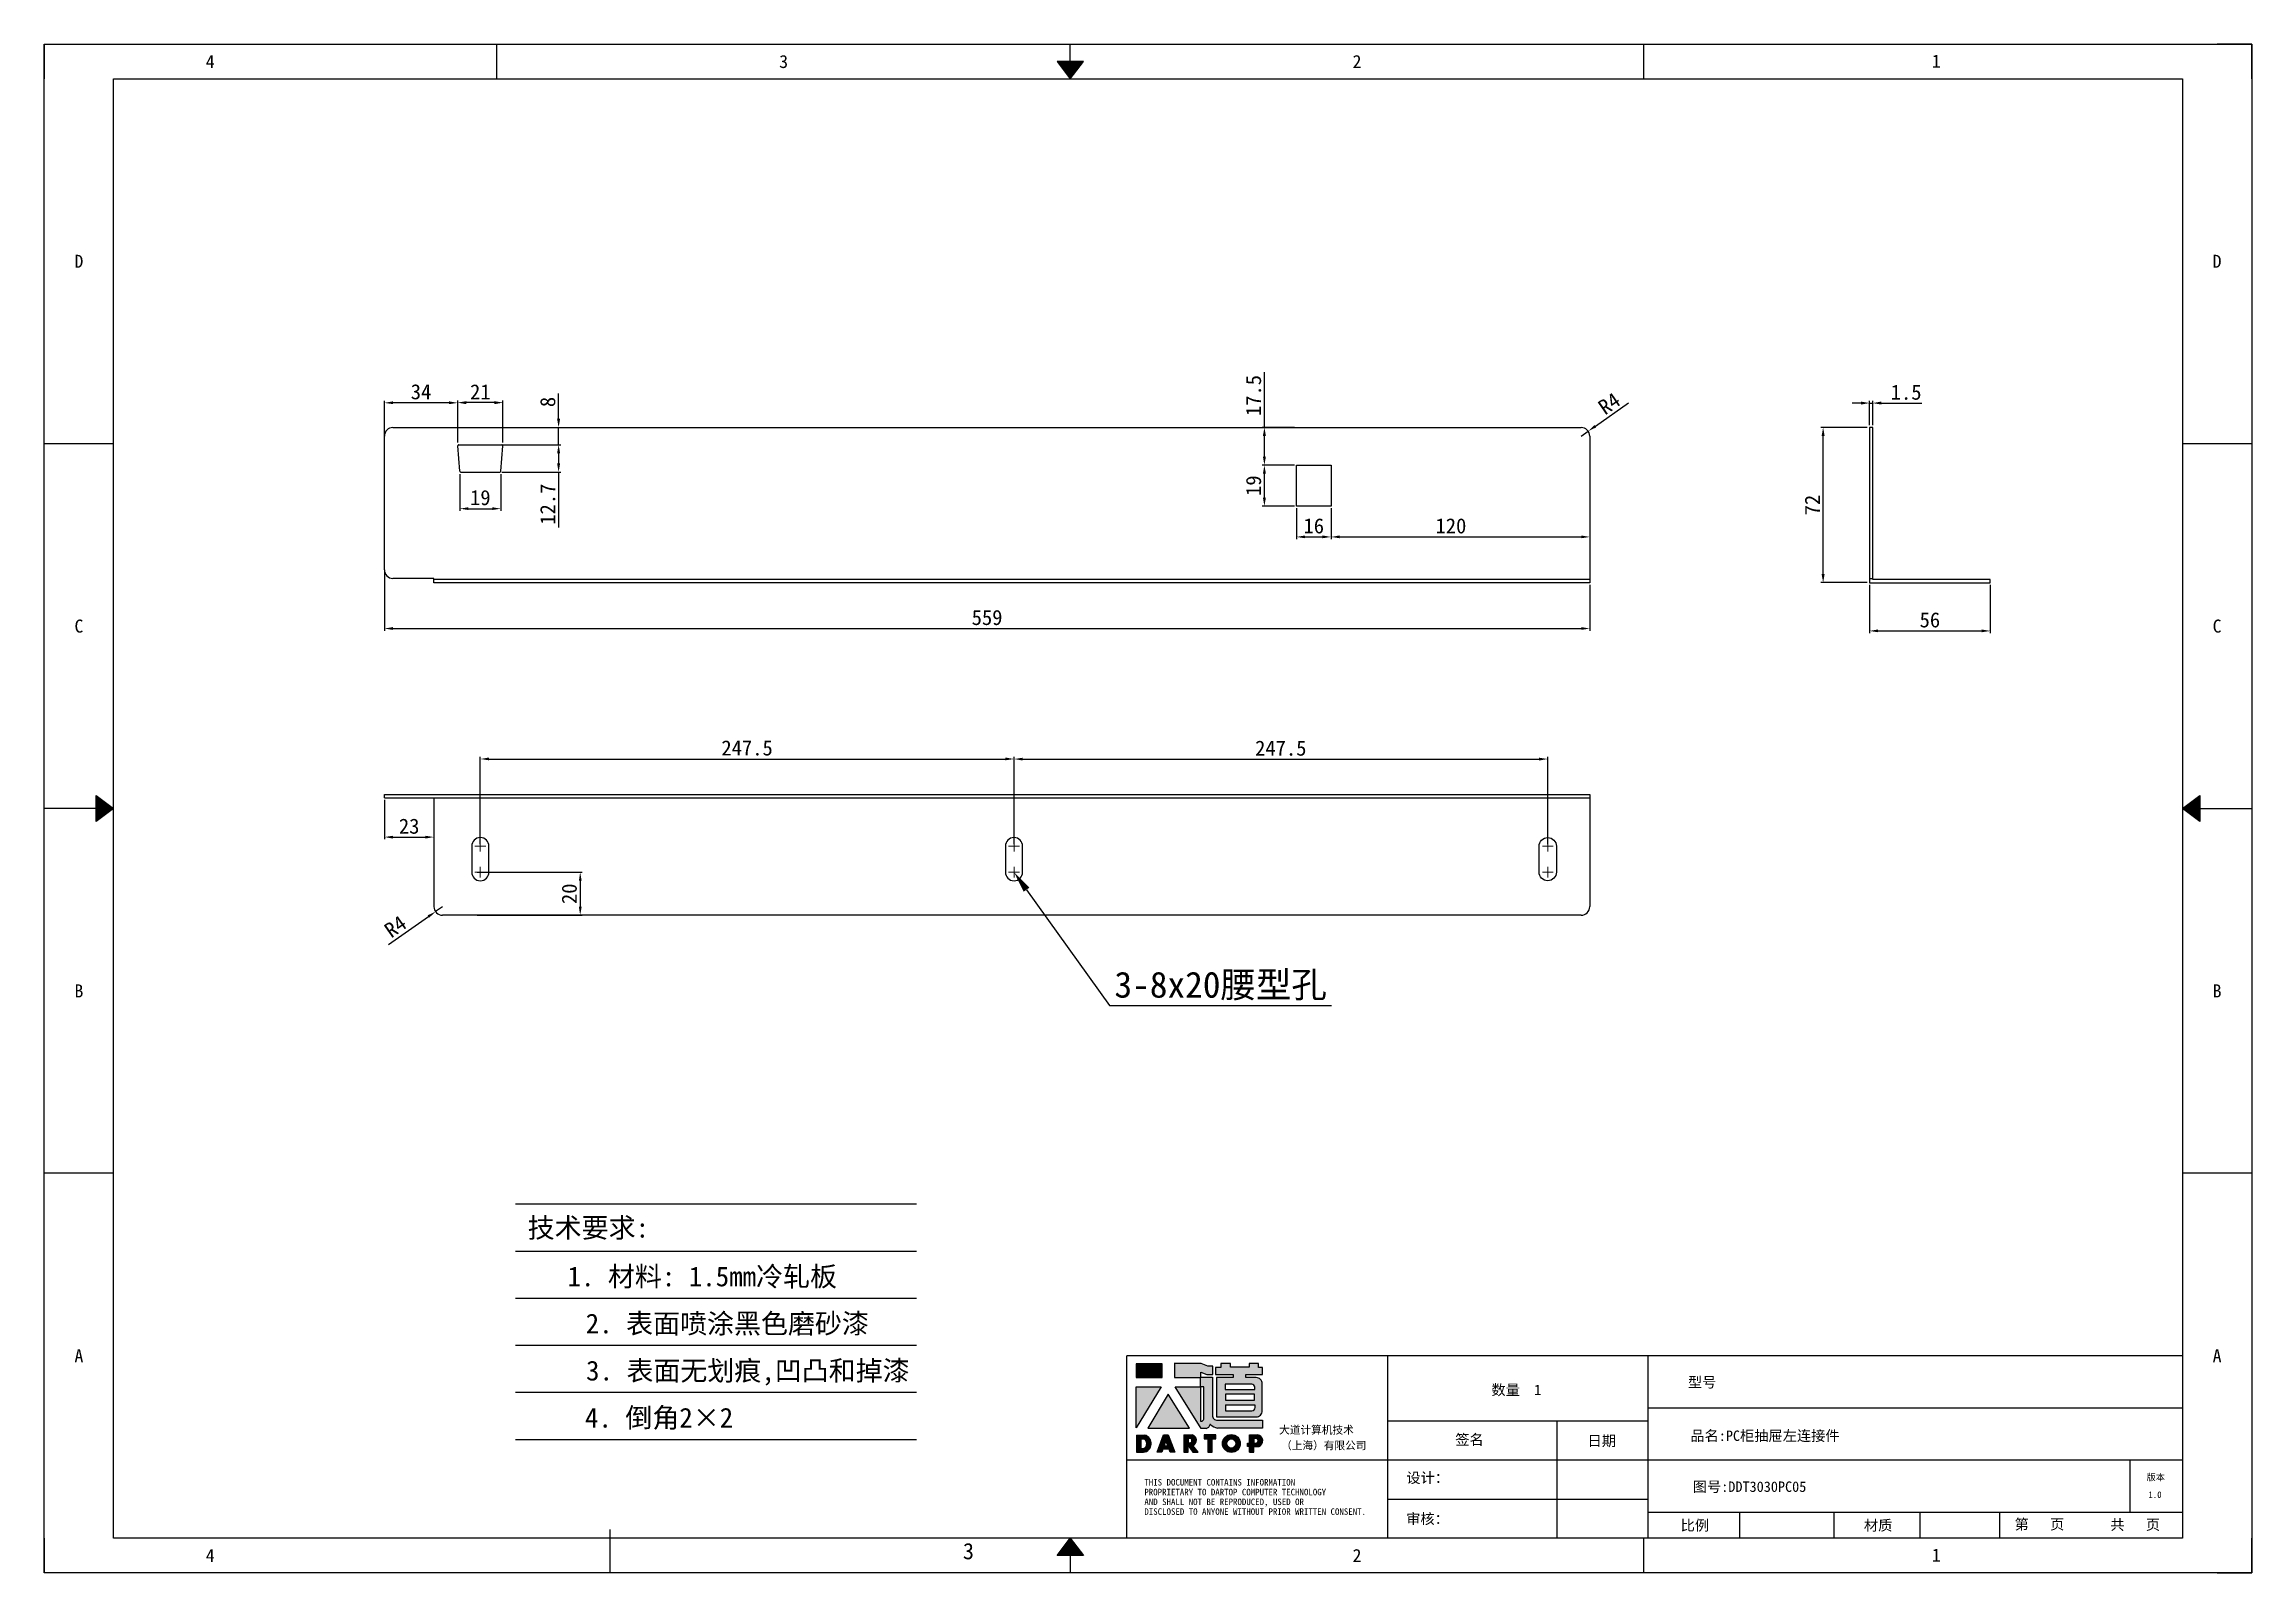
# Model space of a CAD drawing. Header units: millimetres. Extents: x 12436 to 30221, y 8547 to 23793.
# Drawn here: x 17722 to 18745, y 11777 to 12486 of the extents above; entities that cross this region are included whole.
import ezdxf
from ezdxf import colors
from ezdxf.entities.mleader import LeaderData, LeaderLine
from ezdxf.enums import TextEntityAlignment as Align
from ezdxf.math import Vec2, Vec3

# ---------------------------------------------------------------- set-up
doc = ezdxf.new("R2010")
doc.units = ezdxf.units.MM
doc.header["$PDSIZE"] = -1
doc.linetypes.add('CENTER', pattern=[10.16, 6.35, -1.27, 1.27, -1.27])
doc.linetypes.add('DOT', pattern=[0.25, 0, -0.25])
for name, color, linetype in [('4', 7, 'Continuous'), ('print', 30, 'Continuous'), ('点画线', 1, 'CENTER')]:
    doc.layers.add(name, color=color, linetype=linetype)
doc.styles.add('Dartop', font='SIMFANG.TTF')
doc.styles.add('HZ', font='SimSun.ttf')
doc.styles.add('hzHT', font='SIMHEI.TTF')
doc.dimstyles.new('副本 (2) ISO-25', dxfattribs={"dimtxt": 7, "dimasz": 4, "dimexe": 1, "dimexo": 1, "dimgap": 1.524, "dimtad": 1, "dimdec": 1, "dimzin": 0, "dimdsep": 46, "dimtxsty": 'Standard', "dimcen": 2.5, "dimclrd": 4, "dimclre": 4, "dimclrt": 4, "dimadec": 0, "dimazin": 0, "dimtfac": 1, "dimtdec": 1, "dimtmove": 0, "dimatfit": 3, "dimfxl": 1, "dimtzin": 0, "dimarcsym": 0})
doc.dimstyles.new('副本(4) ISO-25', dxfattribs={"dimtxt": 7, "dimasz": 4, "dimexe": 1, "dimexo": 1, "dimgap": 1.524, "dimtad": 1, "dimdec": 0, "dimzin": 0, "dimdsep": 46, "dimtxsty": 'Standard', "dimcen": 2.5, "dimclrd": 4, "dimclre": 4, "dimclrt": 4, "dimadec": 0, "dimazin": 0, "dimtfac": 1, "dimtdec": 0, "dimtmove": 0, "dimatfit": 3, "dimfxl": 1, "dimtzin": 0, "dimarcsym": 0})

msp = doc.modelspace()

# ---------------------------------------------------------------- texts
at = {"color": 0}
for s, height, style, p in [('4', 6.043, 'Dartop', (17798.544, 12478.427)), ('3', 6.043, 'Dartop', (18064.445, 12478.427)), ('2', 6.043, 'Dartop', (18330.346, 12478.427)), ('1', 6.043, 'Dartop', (18599.002, 12478.618)), ('D', 6.043, 'Dartop', (17737.644, 12385.764)), ('D', 6.043, 'Dartop', (18729.198, 12385.764)), ('C', 6.043, 'Dartop', (17737.644, 12216.554)), ('C', 6.043, 'Dartop', (18729.198, 12216.554)), ('B', 6.043, 'Dartop', (17737.644, 12047.345)), ('B', 6.043, 'Dartop', (18729.198, 12047.345)), ('A', 6.043, 'Dartop', (17737.644, 11878.135)), ('A', 6.043, 'Dartop', (18729.198, 11878.135)), ('型号', 4.8346, 'hzHT', (18490.394, 11865.837)), ('数量  1', 4.8346, 'hzHT', (18404.229, 11862.287)), ('签名', 4.8346, 'hzHT', (18382.512, 11839.247)), ('日期', 4.8346, 'hzHT', (18443.857, 11838.652)), ('品名:PC柜抽屉左连接件  ', 4.83457, 'hzHT', (18522.817, 11841.019)), ('图号:DDT3030PC05', 4.83457, 'hzHT', (18512.375, 11817.388)), ('版本', 3.0216, 'hzHT', (18700.764, 11821.767)), ('1.0', 3.0216, 'Dartop', (18700.4, 11813.692)), ('比例', 4.8346, 'hzHT', (18487.023, 11799.447)), ('材质', 4.8346, 'hzHT', (18572.023, 11799.447)), ('第   页', 4.8346, 'hzHT', (18646.81, 11799.949)), ('共   页', 4.8346, 'hzHT', (18691.22, 11799.773)), ('4', 6.043, 'Dartop', (17798.544, 11785.472)), ('3', 7.554, 'Dartop', (18150.174, 11787.487)), ('2', 6.043, 'Dartop', (18330.346, 11785.472)), ('1', 6.043, 'Dartop', (18599.002, 11785.664))]:
    msp.add_text(s, height=height, dxfattribs=dict(at, style=style)).set_placement(p, align=Align.MIDDLE_CENTER)
at = {"style": 'HZ'}
for s, p in [('技术要求:', (17973.897, 11937.495)), ('     1. 材料: 1.5mm冷轧板      ', (18029.844, 11914.901)), ('    2. 表面喷涂黑色磨砂漆', (18025.844, 11893.061)), ('3. 表面无划痕,凹凸和掉漆', (18047.867, 11871.221)), ('4. 倒角2×2         ', (18034.77, 11849.381))]:
    msp.add_text(s, height=9.1728, dxfattribs=at).set_placement(p, align=Align.MIDDLE_CENTER)
at = {"color": 0, "style": 'hzHT'}
for s, height, p in [('THIS DOCUMENT CONTAINS INFORMATION', 3.0216, (18231.741, 11817.914)), ('PROPRIETARY TO DARTOP COMPUTER TECHNOLOGY', 3.0216, (18231.741, 11813.382)), ('设计：', 4.8346, (18353.225, 11819.105)), ('AND SHALL NOT BE REPRODUCED, USED OR', 3.0216, (18231.741, 11808.85)), ('DISCLOSED TO ANYONE WITHOUT PRIOR WRITTEN CONSENT.', 3.0216, (18231.741, 11804.317)), ('审核：', 4.8346, (18353.153, 11800.067))]:
    msp.add_text(s, height=height, dxfattribs=at).set_placement(p)
at = {"layer": '4', "color": 0, "style": 'hzHT'}
for s, p in [('大道计算机技术', (18294.236, 11841.914)), ('（上海）有限公司', (18295.148, 11834.688))]:
    msp.add_text(s, height=3.6259, dxfattribs=at).set_placement(p)

# ---------------------------------------------------------------- blocks, each defined once
blk = doc.blocks.new('*U415')
at = {"color": 254, "linetype": 'Continuous', "extrusion": (0, 0, -1)}
for points in [[(-17, 0.333), (-16.812, 0.25), (-17, 0.5)], [(-17, 0.333), (-17.188, 0.25), (-16.812, 0.25)], [(-17, 0.333), (-17, 0.5), (-17.188, 0.25)]]:
    blk.add_solid(points, dxfattribs=at)
blk = doc.blocks.new('*U414')
at = {"color": 254, "linetype": 'Continuous', "extrusion": (0, 0, -1)}
for points in [[(-33.167, 11), (-33, 11), (-33.25, 11.188)], [(-33.167, 11), (-33.25, 11.188), (-33.25, 10.812)], [(-33.167, 11), (-33.25, 10.812), (-33, 11)]]:
    blk.add_solid(points, dxfattribs=at)
blk = doc.blocks.new('*U416')
at = {"color": 254, "linetype": 'Continuous'}
for points in [[(17, 21.667), (17.188, 21.75), (16.812, 21.75)], [(17, 21.667), (16.812, 21.75), (17, 21.5)], [(17, 21.667), (17, 21.5), (17.188, 21.75)]]:
    blk.add_solid(points, dxfattribs=at)
blk = doc.blocks.new('*U413')
at = {"color": 254, "linetype": 'Continuous', "extrusion": (0, 0, -1)}
for points in [[(-0.833, 11), (-0.75, 10.812), (-0.75, 11.188)], [(-0.833, 11), (-0.75, 11.188), (-1, 11)], [(-0.833, 11), (-1, 11), (-0.75, 10.812)]]:
    blk.add_solid(points, dxfattribs=at)
blk = doc.blocks.new('dadao')
for p, q in [((48, 19.2), (44.9, 10.4)), ((44.9, 10.4), (51.2, 10.4)), ((51.2, 10.4), (48, 19.2))]:
    blk.add_line(p, q)
for points in [[(41.8, 121.6), (41.8, 143.7), (-0.4, 143.7), (-0.4, 121.6), (41.8, 121.6)], [(104.8, 122), (104.8, 130.3), (114.1, 126.3), (124.2, 126.3), (124.2, 139.6), (115.9, 139.6), (105.1, 143.9), (61.5, 143.9)], [(61.7, 144), (61.7, 121.3), (103.9, 121.3)], [(113.4, 38.7), (105.1, 38.7), (63, 106.5), (103.9, 106.5), (103.9, 120.9), (103.9, 121.3)], [(109.7, 53.6), (109.7, 106.2), (104.3, 106.2), (104.3, 50.4), (106.6, 50.4)], [(144.6, 94.4), (144.6, 84.8), (192, 84.8), (192, 94.1), (144.9, 94.1)], [(120.2, 45), (119.5, 45), (119.5, 44.6)], [(0, 28), (0, 0), (11.8, 0)], [(0.1, 28), (14, 28)], [(7.1, 21.8), (7.1, 6.1), (12, 6.1)], [(7.1, 21.8), (11.4, 21.8)], [(76.8, 28.2), (76.8, 0), (84.1, 0), (84.1, 11.1), (91.6, -0.1), (100.3, -0.1), (91.7, 11.1)], [(76.8, 28.2), (90.6, 28.2)], [(84, 22.7), (84, 15.3), (87.2, 15.3)], [(84, 22.7), (87.3, 22.7)], [(183.7, 0), (183.7, 9.6), (180.6, 9.6), (180.6, 14.9), (183.8, 14.9), (183.8, 28.1), (196.1, 28.1), (196.5, 28.1)], [(183.7, 0), (190.9, 0), (190.9, 9.6), (198.8, 9.6)], [(194.9, 22.3), (190.8, 22.3), (190.8, 15), (194.4, 15)]]:
    blk.add_lwpolyline(points)
blk.add_lwpolyline([(137.1, 144.2), (137.1, 137.9), (128.3, 137.9), (128.3, 126.5), (157.3, 126.5), (157.3, 121.5), (130.3, 121.5), (130.3, 57.5), (194.4, 57.5, 0.414214), (204.4, 67.5), (204.4, 111.3, 0.414214), (194.4, 121.3), (177.5, 121.3), (177.5, 126.3), (204.7, 126.3), (204.7, 137.7), (198.2, 137.7), (198.2, 143.9), (183.3, 143.9), (183.3, 138), (153, 138), (153, 144.2), (137.1, 144.2)], format="xyb", close=True)
for points in [[(104.8, 122), (123.4, 122), (123.4, 60, 0.414214), (131.4, 52), (204.8, 52), (204.8, 39.1), (131.7, 39.1)], [(144.3, 110.8), (144.3, 101.8), (192.3, 101.8), (192.3, 105.5, 0.414214), (187.3, 110.5), (144.3, 110.5)], [(144.6, 77), (144.6, 67.5), (187.6, 67.5, 0.414214), (192.6, 72.5), (192.6, 76.4), (144.6, 76.4)]]:
    blk.add_lwpolyline(points, format="xyb")
for points in [[(-0.3, 106.2), (40.4, 106.2), (-0.3, 39.7), (-0.3, 106.2)], [(51.7, 94.1), (18.4, 39.3), (86.2, 39.3)], [(43.8, 28.2), (51.8, 28.2), (62.6, -0.1), (55, -0.1), (53.2, 5), (42.9, 5), (41.1, 0), (33.6, 0)], [(110, 28.1), (110, 21.9), (116, 21.9), (116, -0.1), (123.2, -0.1), (123.2, 22), (129.2, 22), (129.2, 28.1), (110, 28.1)]]:
    blk.add_lwpolyline(points, close=True)
for radius in [14.5, 7.44]:
    blk.add_circle((154.2, 14.2), radius)
for centre, radius, start, end in [((99.2, 60.7), 12.6, 305.6399, 325.969), ((111.6, 46.7), 8.19, 282.9811, 347.6627), ((136, 61.7), 22.9, 226.7358, 259.3209), ((8.5, 13.9), 8.49, 294.2143, 69.7177), ((9.6, 14.2), 14.4, 278.6604, 72.3203), ((86.4, 19), 3.8, 282.527, 76.7196), ((88.6, 19.4), 8.95, 290.6073, 77.2124), ((193.7, 18.7), 3.8, 280.9891, 72.5513), ((195.7, 18.6), 9.51, 288.8959, 85.2442)]:
    blk.add_arc(centre, radius, start, end)
blk = doc.blocks.new('*D417')
at = {"color": 4, "lineweight": -2}
for p, q in [((17879.3, 12241.7), (17879.3, 12214.4)), ((18438.3, 12235.7), (18438.3, 12214.4)), ((17883.3, 12215.4), (18434.3, 12215.4))]:
    blk.add_line(p, q, dxfattribs=at)
at = {"color": 4}
for points in [[(17883.3, 12216.1), (17883.3, 12214.8), (17879.3, 12215.4)], [(18434.3, 12216.1), (18434.3, 12214.8), (18438.3, 12215.4)]]:
    blk.add_solid(points, dxfattribs=at)
at = {"layer": 'Defpoints', "color": 0}
for p in [(17879.3, 12242.7), (18438.3, 12236.7), (18438.3, 12215.4)]:
    blk.add_point(p, dxfattribs=at)
at = {"color": 4, "insert": (18158.8, 12220.5), "char_height": 7, "attachment_point": 5}
blk.add_mtext('559', dxfattribs=at)
blk = doc.blocks.new('*D418')
at = {"color": 4, "lineweight": -2}
for p, q in [((17934.8, 12300.7), (17961.1, 12300.7)), ((17960.1, 12296.7), (17960.1, 12292)), ((17933.8, 12288), (17961.1, 12288)), ((17960.1, 12288), (17960.1, 12262.3))]:
    blk.add_line(p, q, dxfattribs=at)
at = {"color": 4}
for points in [[(17959.4, 12296.7), (17960.8, 12296.7), (17960.1, 12300.7)], [(17959.4, 12292), (17960.8, 12292), (17960.1, 12288)]]:
    blk.add_solid(points, dxfattribs=at)
at = {"layer": 'Defpoints', "color": 0}
for p in [(17933.8, 12300.7), (17932.8, 12288), (17960.1, 12288)]:
    blk.add_point(p, dxfattribs=at)
at = {"color": 4, "insert": (17955.1, 12273.1), "char_height": 7, "attachment_point": 5, "rotation": 90}
blk.add_mtext('12.7', dxfattribs=at)
blk = doc.blocks.new('*D419')
at = {"color": 4, "lineweight": -2}
for p, q in [((17923.8, 12115.4), (17923.8, 12155.9)), ((17927.8, 12154.9), (18167.3, 12154.9)), ((18171.3, 12115.4), (18171.3, 12155.9))]:
    blk.add_line(p, q, dxfattribs=at)
at = {"color": 4}
for points in [[(17927.8, 12155.6), (17927.8, 12154.3), (17923.8, 12154.9)], [(18167.3, 12155.6), (18167.3, 12154.3), (18171.3, 12154.9)]]:
    blk.add_solid(points, dxfattribs=at)
at = {"layer": 'Defpoints', "color": 0}
for p in [(18171.3, 12154.9), (17923.8, 12114.4), (18171.3, 12114.4)]:
    blk.add_point(p, dxfattribs=at)
at = {"color": 4, "insert": (18047.5, 12160), "char_height": 7, "attachment_point": 5}
blk.add_mtext('247.5', dxfattribs=at)
blk = doc.blocks.new('*D420')
at = {"color": 4, "lineweight": -2}
for p, q in [((18171.3, 12115.4), (18171.3, 12155.9)), ((18175.3, 12154.9), (18414.8, 12154.9)), ((18418.8, 12115.4), (18418.8, 12155.9))]:
    blk.add_line(p, q, dxfattribs=at)
at = {"color": 4}
for points in [[(18175.3, 12155.5), (18175.3, 12154.2), (18171.3, 12154.9)], [(18414.8, 12155.5), (18414.8, 12154.2), (18418.8, 12154.9)]]:
    blk.add_solid(points, dxfattribs=at)
at = {"layer": 'Defpoints', "color": 0}
for p in [(18418.8, 12154.9), (18171.3, 12114.4), (18418.8, 12114.4)]:
    blk.add_point(p, dxfattribs=at)
at = {"color": 4, "insert": (18295, 12159.9), "char_height": 7, "attachment_point": 5}
blk.add_mtext('247.5', dxfattribs=at)
blk = doc.blocks.new('*D421')
at = {"color": 4, "lineweight": -2}
for p, q in [((17922.3, 12102.4), (17971.1, 12102.4)), ((17970.1, 12098.4), (17970.1, 12086.4)), ((17922.3, 12082.4), (17971.1, 12082.4))]:
    blk.add_line(p, q, dxfattribs=at)
at = {"color": 4}
for points in [[(17969.5, 12098.4), (17970.8, 12098.4), (17970.1, 12102.4)], [(17969.5, 12086.4), (17970.8, 12086.4), (17970.1, 12082.4)]]:
    blk.add_solid(points, dxfattribs=at)
at = {"layer": 'Defpoints', "color": 0}
for p in [(17921.3, 12102.4), (17921.3, 12082.4), (17970.1, 12082.4)]:
    blk.add_point(p, dxfattribs=at)
at = {"color": 4, "insert": (17965.1, 12092.4), "char_height": 7, "attachment_point": 5, "rotation": 90}
blk.add_mtext('20', dxfattribs=at)
blk = doc.blocks.new('*D422')
at = {"color": 4, "lineweight": -2}
for p, q in [((17879.3, 12135.9), (17879.3, 12117.7)), ((17902.3, 12135.9), (17902.3, 12117.7)), ((17883.3, 12118.7), (17898.3, 12118.7))]:
    blk.add_line(p, q, dxfattribs=at)
at = {"color": 4}
for points in [[(17883.3, 12119.3), (17883.3, 12118), (17879.3, 12118.7)], [(17898.3, 12119.3), (17898.3, 12118), (17902.3, 12118.7)]]:
    blk.add_solid(points, dxfattribs=at)
at = {"layer": 'Defpoints', "color": 0}
for p in [(17879.3, 12136.9), (17902.3, 12136.9), (17902.3, 12118.7)]:
    blk.add_point(p, dxfattribs=at)
at = {"color": 4, "insert": (17890.8, 12123.7), "char_height": 7, "attachment_point": 5}
blk.add_mtext('23', dxfattribs=at)
blk = doc.blocks.new('*D423')
at = {"color": 4, "lineweight": -2}
for p, q in [((17913.3, 12301.7), (17913.3, 12321.2)), ((17930.3, 12320.2), (17917.3, 12320.2)), ((17934.3, 12301.7), (17934.3, 12321.2))]:
    blk.add_line(p, q, dxfattribs=at)
at = {"color": 4}
for points in [[(17917.3, 12320.9), (17917.3, 12319.5), (17913.3, 12320.2)], [(17930.3, 12320.9), (17930.3, 12319.5), (17934.3, 12320.2)]]:
    blk.add_solid(points, dxfattribs=at)
at = {"layer": 'Defpoints', "color": 0}
for p in [(17913.3, 12320.2), (17913.3, 12300.7), (17934.3, 12300.7)]:
    blk.add_point(p, dxfattribs=at)
at = {"color": 4, "insert": (17923.8, 12325.2), "char_height": 7, "attachment_point": 5}
blk.add_mtext('21', dxfattribs=at)
blk = doc.blocks.new('*D424')
at = {"color": 4, "lineweight": -2}
for p, q in [((17914.3, 12287), (17914.3, 12270)), ((17933.3, 12287), (17933.3, 12270)), ((17918.3, 12271), (17929.3, 12271))]:
    blk.add_line(p, q, dxfattribs=at)
at = {"color": 4}
for points in [[(17918.3, 12271.7), (17918.3, 12270.4), (17914.3, 12271)], [(17929.3, 12271.7), (17929.3, 12270.4), (17933.3, 12271)]]:
    blk.add_solid(points, dxfattribs=at)
at = {"layer": 'Defpoints', "color": 0}
for p in [(17914.3, 12288), (17933.3, 12288), (17933.3, 12271)]:
    blk.add_point(p, dxfattribs=at)
at = {"color": 4, "insert": (17923.8, 12276.1), "char_height": 7, "attachment_point": 5}
blk.add_mtext('19', dxfattribs=at)
blk = doc.blocks.new('*D425')
at = {"color": 4, "lineweight": -2}
for p, q in [((17960.1, 12312.7), (17960.1, 12324.4)), ((17924.8, 12308.7), (17961.1, 12308.7)), ((17960.1, 12300.7), (17960.1, 12308.7)), ((17924.8, 12300.7), (17961.1, 12300.7)), ((17960.1, 12296.7), (17960.1, 12292.7))]:
    blk.add_line(p, q, dxfattribs=at)
at = {"color": 4}
for points in [[(17959.4, 12312.7), (17960.8, 12312.7), (17960.1, 12308.7)], [(17959.4, 12296.7), (17960.8, 12296.7), (17960.1, 12300.7)]]:
    blk.add_solid(points, dxfattribs=at)
at = {"layer": 'Defpoints', "color": 0}
for p in [(17923.8, 12308.7), (17960.1, 12308.7), (17923.8, 12300.7)]:
    blk.add_point(p, dxfattribs=at)
at = {"color": 4, "insert": (17955.1, 12320.5), "char_height": 7, "attachment_point": 5, "rotation": 90}
blk.add_mtext('8', dxfattribs=at)
blk = doc.blocks.new('*D426')
at = {"color": 4, "lineweight": -2}
for p, q in [((18318.3, 12271.2), (18318.3, 12256.9)), ((18322.3, 12257.9), (18434.3, 12257.9)), ((18438.3, 12261.2), (18438.3, 12256.9))]:
    blk.add_line(p, q, dxfattribs=at)
at = {"color": 4}
for points in [[(18322.3, 12258.6), (18322.3, 12257.3), (18318.3, 12257.9)], [(18434.3, 12258.6), (18434.3, 12257.3), (18438.3, 12257.9)]]:
    blk.add_solid(points, dxfattribs=at)
at = {"layer": 'Defpoints', "color": 0}
for p in [(18318.3, 12272.2), (18438.3, 12262.2), (18438.3, 12257.9)]:
    blk.add_point(p, dxfattribs=at)
at = {"color": 4, "insert": (18373.9, 12263), "char_height": 7, "attachment_point": 5}
blk.add_mtext('120', dxfattribs=at)
blk = doc.blocks.new('*D427')
at = {"color": 4, "lineweight": -2}
for p, q in [((18301.3, 12291.2), (18286.4, 12291.2)), ((18287.4, 12276.2), (18287.4, 12287.2)), ((18301.3, 12272.2), (18286.4, 12272.2))]:
    blk.add_line(p, q, dxfattribs=at)
at = {"color": 4}
for points in [[(18286.7, 12287.2), (18288.1, 12287.2), (18287.4, 12291.2)], [(18286.7, 12276.2), (18288.1, 12276.2), (18287.4, 12272.2)]]:
    blk.add_solid(points, dxfattribs=at)
at = {"layer": 'Defpoints', "color": 0}
for p in [(18287.4, 12291.2), (18302.3, 12291.2), (18302.3, 12272.2)]:
    blk.add_point(p, dxfattribs=at)
at = {"color": 4, "insert": (18282.4, 12281.7), "char_height": 7, "attachment_point": 5, "rotation": 90}
blk.add_mtext('19', dxfattribs=at)
blk = doc.blocks.new('*D428')
at = {"color": 4, "lineweight": -2}
for p, q in [((18567, 12308.7), (18545.5, 12308.7)), ((18546.5, 12240.7), (18546.5, 12304.7)), ((18567, 12236.7), (18545.5, 12236.7))]:
    blk.add_line(p, q, dxfattribs=at)
at = {"color": 4}
for points in [[(18545.8, 12304.7), (18547.2, 12304.7), (18546.5, 12308.7)], [(18545.8, 12240.7), (18547.2, 12240.7), (18546.5, 12236.7)]]:
    blk.add_solid(points, dxfattribs=at)
at = {"layer": 'Defpoints', "color": 0}
for p in [(18546.5, 12308.7), (18568, 12308.7), (18568, 12236.7)]:
    blk.add_point(p, dxfattribs=at)
at = {"color": 4, "insert": (18541.5, 12272.7), "char_height": 7, "attachment_point": 5, "rotation": 90}
blk.add_mtext('72', dxfattribs=at)
blk = doc.blocks.new('*D429')
at = {"color": 4, "lineweight": -2}
for p, q in [((18568, 12235.7), (18568, 12213.3)), ((18624, 12235.7), (18624, 12213.3)), ((18572, 12214.3), (18620, 12214.3))]:
    blk.add_line(p, q, dxfattribs=at)
at = {"color": 4}
for points in [[(18572, 12215), (18572, 12213.7), (18568, 12214.3)], [(18620, 12215), (18620, 12213.7), (18624, 12214.3)]]:
    blk.add_solid(points, dxfattribs=at)
at = {"layer": 'Defpoints', "color": 0}
for p in [(18568, 12236.7), (18624, 12236.7), (18624, 12214.3)]:
    blk.add_point(p, dxfattribs=at)
at = {"color": 4, "insert": (18596, 12219.4), "char_height": 7, "attachment_point": 5}
blk.add_mtext('56', dxfattribs=at)
blk = doc.blocks.new('*D430')
at = {"color": 4, "lineweight": -2}
for p, q in [((18564, 12320), (18560, 12320)), ((18568, 12309.7), (18568, 12321)), ((18568, 12320), (18569.5, 12320)), ((18569.5, 12309.7), (18569.5, 12321)), ((18573.5, 12320), (18592.3, 12320))]:
    blk.add_line(p, q, dxfattribs=at)
at = {"color": 4}
for points in [[(18564, 12320.7), (18564, 12319.3), (18568, 12320)], [(18573.5, 12320.7), (18573.5, 12319.3), (18569.5, 12320)]]:
    blk.add_solid(points, dxfattribs=at)
at = {"layer": 'Defpoints', "color": 0}
for p in [(18569.5, 12320), (18568, 12308.7), (18569.5, 12308.7)]:
    blk.add_point(p, dxfattribs=at)
at = {"color": 4, "insert": (18585, 12325), "char_height": 7, "attachment_point": 5}
blk.add_mtext('1.5', dxfattribs=at)
blk = doc.blocks.new('*D431')
at = {"color": 4, "lineweight": -2}
for p, q in [((18287.4, 12308.7), (18287.4, 12334.4)), ((18301.3, 12308.7), (18286.4, 12308.7)), ((18287.4, 12295.2), (18287.4, 12304.7)), ((18301.3, 12291.2), (18286.4, 12291.2))]:
    blk.add_line(p, q, dxfattribs=at)
at = {"color": 4}
for points in [[(18286.7, 12304.7), (18288.1, 12304.7), (18287.4, 12308.7)], [(18286.7, 12295.2), (18288.1, 12295.2), (18287.4, 12291.2)]]:
    blk.add_solid(points, dxfattribs=at)
at = {"layer": 'Defpoints', "color": 0}
for p in [(18287.4, 12308.7), (18302.3, 12308.7), (18302.3, 12291.2)]:
    blk.add_point(p, dxfattribs=at)
at = {"color": 4, "insert": (18282.4, 12323.5), "char_height": 7, "attachment_point": 5, "rotation": 90}
blk.add_mtext('17.5', dxfattribs=at)
blk = doc.blocks.new('*D432')
at = {"color": 4, "lineweight": -2}
for p, q in [((17881.2, 12068.9), (17899.7, 12081.8)), ((17906.3, 12086.4), (17903, 12084.1))]:
    blk.add_line(p, q, dxfattribs=at)
at = {"color": 4}
blk.add_solid([(17899.4, 12082.4), (17900.1, 12081.3), (17903, 12084.1)], dxfattribs=at)
at = {"layer": 'Defpoints', "color": 0}
for p in [(17903, 12084.1), (17906.3, 12086.4)]:
    blk.add_point(p, dxfattribs=at)
at = {"color": 4, "insert": (17884.4, 12077.2), "char_height": 7, "attachment_point": 5, "rotation": 35.0273}
blk.add_mtext('R4', dxfattribs=at)
blk = doc.blocks.new('*D463')
at = {"color": 4, "lineweight": -2}
for p, q in [((17879.3, 12301.7), (17879.3, 12321.1)), ((17909.3, 12320.1), (17883.3, 12320.1)), ((17913.3, 12301.7), (17913.3, 12321.1))]:
    blk.add_line(p, q, dxfattribs=at)
at = {"color": 4}
for points in [[(17883.3, 12320.8), (17883.3, 12319.5), (17879.3, 12320.1)], [(17909.3, 12320.8), (17909.3, 12319.5), (17913.3, 12320.1)]]:
    blk.add_solid(points, dxfattribs=at)
at = {"layer": 'Defpoints', "color": 0}
for p in [(17879.3, 12320.1), (17879.3, 12300.7), (17913.3, 12300.7)]:
    blk.add_point(p, dxfattribs=at)
at = {"color": 4, "insert": (17896.3, 12325.2), "char_height": 7, "attachment_point": 5}
blk.add_mtext('34', dxfattribs=at)
blk = doc.blocks.new('*D464')
at = {"color": 4, "lineweight": -2}
for p, q in [((18456.2, 12319.9), (18440.9, 12309.2)), ((18434.3, 12304.7), (18437.6, 12307))]:
    blk.add_line(p, q, dxfattribs=at)
at = {"color": 4}
blk.add_solid([(18440.5, 12309.8), (18441.2, 12308.7), (18437.6, 12307)], dxfattribs=at)
at = {"layer": 'Defpoints', "color": 0}
for p in [(18437.6, 12307), (18434.3, 12304.7)]:
    blk.add_point(p, dxfattribs=at)
at = {"color": 4, "insert": (18447.3, 12319.8), "char_height": 7, "attachment_point": 5, "rotation": 34.7371}
blk.add_mtext('R4', dxfattribs=at)
blk = doc.blocks.new('*D465')
at = {"color": 4, "lineweight": -2}
for p, q in [((18302.3, 12271.2), (18302.3, 12256.9)), ((18318.3, 12271.2), (18318.3, 12256.9)), ((18306.3, 12257.9), (18314.3, 12257.9))]:
    blk.add_line(p, q, dxfattribs=at)
at = {"color": 4}
for points in [[(18306.3, 12258.6), (18306.3, 12257.3), (18302.3, 12257.9)], [(18314.3, 12258.6), (18314.3, 12257.3), (18318.3, 12257.9)]]:
    blk.add_solid(points, dxfattribs=at)
at = {"layer": 'Defpoints', "color": 0}
for p in [(18302.3, 12272.2), (18318.3, 12272.2), (18318.3, 12257.9)]:
    blk.add_point(p, dxfattribs=at)
at = {"color": 4, "insert": (18310.3, 12263), "char_height": 7, "attachment_point": 5}
blk.add_mtext('16', dxfattribs=at)

# ---------------------------------------------------------------- dimensions: what is measured, and where the dimension line sits
for base, p1, p2, dimstyle, picture, middle in [((17879.291, 12320.132), (17913.291, 12300.674), (17879.291, 12300.674), '副本(4) ISO-25', '*D463', (17896.291, 12325.156)), ((17933.291, 12271.033), (17914.291, 12287.974), (17933.291, 12287.974), '副本(4) ISO-25', '*D424', (17923.791, 12276.057)), ((18318.288, 12257.927), (18302.288, 12272.173), (18318.288, 12272.173), '副本(4) ISO-25', '*D465', (18310.288, 12262.951)), ((18438.291, 12215.436), (17879.291, 12242.674), (18438.291, 12236.674), '副本(4) ISO-25', '*D417', (18158.791, 12220.46)), ((18624.01, 12214.331), (18568.01, 12236.674), (18624.01, 12236.674), '副本(4) ISO-25', '*D429', (18596.01, 12219.355)), ((18171.291, 12154.933), (17923.791, 12114.43), (18171.291, 12114.43), '副本 (2) ISO-25', '*D419', (18047.541, 12159.957)), ((18418.791, 12154.864), (18171.291, 12114.43), (18418.791, 12114.43), '副本 (2) ISO-25', '*D420', (18295.041, 12159.888)), ((17902.291, 12118.659), (17879.291, 12136.93), (17902.291, 12136.93), '副本(4) ISO-25', '*D422', (17890.791, 12123.683))]:
    dim = msp.add_linear_dim(base=base, p1=p1, p2=p2, dimstyle=dimstyle)
    dim.commit()
    dim.dimension.update_dxf_attribs({"geometry": picture, "text_midpoint": middle})
for base, p1, p2, dimstyle, picture, middle in [((17913.291, 12320.187), (17934.291, 12300.674), (17913.291, 12300.674), '副本(4) ISO-25', '*D423', (17923.791, 12320.187)), ((18569.51, 12319.998), (18568.01, 12308.674), (18569.51, 12308.674), '副本 (2) ISO-25', '*D430', (18584.952, 12319.998)), ((18438.291, 12257.927), (18318.288, 12272.173), (18438.291, 12262.158), '副本(4) ISO-25', '*D426', (18373.929, 12257.927))]:
    dim = msp.add_linear_dim(base=base, p1=p1, p2=p2, dimstyle=dimstyle)
    dim.commit()
    dim.dimension.update_dxf_attribs({"geometry": picture, "text_midpoint": middle, "dimtype": 160})
for base, p1, p2, dimstyle, picture, middle in [((18287.415, 12308.674), (18302.288, 12291.173), (18302.288, 12308.674), '副本 (2) ISO-25', '*D431', (18282.391, 12323.531)), ((18546.495, 12308.674), (18568.01, 12236.674), (18568.01, 12308.674), '副本(4) ISO-25', '*D428', (18541.471, 12272.674)), ((17960.096, 12287.974), (17933.75, 12300.674), (17932.829, 12287.974), '副本 (2) ISO-25', '*D418', (17955.072, 12273.117)), ((18287.415, 12291.173), (18302.288, 12272.173), (18302.288, 12291.173), '副本(4) ISO-25', '*D427', (18282.391, 12281.673))]:
    dim = msp.add_linear_dim(base=base, p1=p1, p2=p2, angle=90, dimstyle=dimstyle)
    dim.commit()
    dim.dimension.update_dxf_attribs({"geometry": picture, "text_midpoint": middle})
dim = msp.add_radius_dim(center=(18434.291, 12304.674), mpoint=(18437.578, 12306.953), dimstyle='副本(4) ISO-25')
dim.commit()
dim.dimension.update_dxf_attribs({"geometry": '*D464', "text_midpoint": (18447.336, 12319.832)})
for base, p1, p2, picture, middle in [((17960.096, 12308.674), (17923.791, 12300.674), (17923.791, 12308.674), '*D425', (17960.096, 12320.531)), ((17970.128, 12082.43), (17921.291, 12102.43), (17921.291, 12082.43), '*D421', (17970.128, 12092.43))]:
    dim = msp.add_linear_dim(base=base, p1=p1, p2=p2, angle=90, dimstyle='副本(4) ISO-25')
    dim.commit()
    dim.dimension.update_dxf_attribs({"geometry": picture, "text_midpoint": middle, "dimtype": 160})
dim = msp.add_radius_dim(center=(17906.291, 12086.43), mpoint=(17903.016, 12084.135), dimstyle='副本(4) ISO-25')
dim.commit()
dim.dimension.update_dxf_attribs({"geometry": '*D432', "text_midpoint": (17887.255, 12073.088), "dimtype": 164})

# ---------------------------------------------------------------- hatches: boundary and pattern name
for points in [[(18239.968, 11874.392), (18227.914, 11874.392), (18227.914, 11868.095), (18239.968, 11868.095)], [(18239.58, 11863.688), (18227.946, 11863.688), (18227.946, 11844.694)], [(18242.804, 11860.241), (18233.294, 11844.567), (18252.659, 11844.567)], [(18264.955, 11841.36), (18259.452, 11841.36), (18259.452, 11839.614), (18261.169, 11839.614), (18261.169, 11833.322), (18263.225, 11833.322), (18263.225, 11839.618), (18264.955, 11839.618)]]:
    msp.add_hatch(color=0).paths.add_polyline_path(points)
h = msp.add_hatch(color=0)
h.paths.add_polyline_path([(18257.981, 11870.565), (18260.642, 11869.416), (18263.518, 11869.416), (18263.518, 11873.222), (18261.145, 11873.222), (18258.053, 11874.443), (18245.663, 11874.443), (18245.663, 11868.005), (18257.718, 11868.005), (18257.718, 11867.875), (18257.718, 11863.76), (18246.028, 11863.76), (18258.052, 11844.41), (18260.433, 11844.41, 0.27937482), (18262.171, 11846.1), (18262.171, 11846.189), (18262.381, 11846.189, 0.14314537), (18265.659, 11844.521), (18286.553, 11844.521), (18286.553, 11848.191), (18265.57, 11848.191, -0.41421356), (18263.285, 11850.476), (18263.285, 11868.209), (18257.981, 11868.209)])
h.paths.add_polyline_path([(18257.84, 11863.678), (18259.372, 11863.678), (18259.372, 11848.659, -0.08893574), (18258.484, 11847.746), (18257.835, 11847.746)], flags=16)
h = msp.add_hatch(color=0)
h.paths.add_polyline_path([(18286.517, 11872.689), (18284.658, 11872.689), (18284.658, 11874.458), (18280.409, 11874.458), (18280.409, 11872.778), (18271.734, 11872.778), (18271.734, 11874.546), (18267.19, 11874.546), (18267.19, 11872.745), (18264.68, 11872.745), (18264.68, 11869.485), (18272.965, 11869.485), (18272.965, 11868.043), (18265.245, 11868.043), (18265.245, 11849.787), (18283.571, 11849.787, 0.41421356), (18286.428, 11852.644), (18286.428, 11865.146, 0.41421356), (18283.571, 11868.003), (18278.727, 11868.003), (18278.727, 11869.418), (18286.517, 11869.418)])
h.paths.add_polyline_path([(18281.548, 11864.908, -0.41421356), (18282.976, 11863.479), (18282.976, 11862.432), (18269.255, 11862.432), (18269.255, 11864.908)], flags=16)
h.paths.add_polyline_path([(18282.887, 11860.221), (18282.887, 11857.568), (18269.344, 11857.568), (18269.344, 11860.221)], flags=16)
h.paths.add_polyline_path([(18283.064, 11855.181), (18283.064, 11854.045, -0.41421356), (18281.636, 11852.617), (18269.344, 11852.617), (18269.344, 11855.181)], flags=16)
h = msp.add_hatch(color=0)
h.paths.add_polyline_path([(18232.023, 11841.331), (18228.032, 11841.331), (18228.032, 11833.346), (18231.393, 11833.346, 0.79301591)])
h.paths.add_polyline_path([(18231.452, 11835.095), (18230.057, 11835.095), (18230.057, 11839.583), (18231.298, 11839.583, -0.67136089)], flags=16)
h = msp.add_hatch(color=0)
h.paths.add_polyline_path([(18242.835, 11841.397), (18240.557, 11841.397), (18237.628, 11833.338), (18239.785, 11833.338), (18240.293, 11834.766), (18243.216, 11834.766), (18243.734, 11833.32), (18245.909, 11833.32)])
h.paths.add_polyline_path([(18242.657, 11836.306), (18240.846, 11836.306), (18241.735, 11838.838)], flags=16)
h = msp.add_hatch(color=0)
h.paths.add_polyline_path([(18253.906, 11841.391), (18249.98, 11841.391), (18249.98, 11833.333), (18252.055, 11833.333), (18252.055, 11836.528), (18254.187, 11833.304), (18256.693, 11833.304), (18254.24, 11836.508, 0.74405494)])
h.paths.add_polyline_path([(18252.036, 11837.721), (18252.036, 11839.837), (18252.963, 11839.837, -0.79680897), (18252.949, 11837.721)], flags=16)
h = msp.add_hatch(color=0)
h.paths.add_polyline_path([(18267.947, 11837.391, 1), (18276.221, 11837.391, 1)])
h.paths.add_polyline_path([(18274.209, 11837.391, -1), (18269.959, 11837.391, -1)], flags=16)
h = msp.add_hatch(color=0)
h.paths.add_polyline_path([(18284.158, 11841.372), (18284.039, 11841.372), (18280.54, 11841.372), (18280.54, 11837.612), (18279.611, 11837.612), (18279.611, 11836.085), (18280.525, 11836.085), (18280.525, 11833.347), (18282.567, 11833.347), (18282.567, 11836.096), (18284.812, 11836.096, 0.81230381)])
h.paths.add_polyline_path([(18282.537, 11837.622), (18282.537, 11839.726), (18283.7, 11839.726, -0.77821343), (18283.581, 11837.622)], flags=16)

# ---------------------------------------------------------------- linework, layer by layer
at = {"color": 0, "linetype": 'DOT'}
for p, q in [((17721.529, 12486.484), (18729.198, 12486.484)), ((17721.529, 11793.53), (17721.529, 12470.369)), ((18745.313, 12470.369), (18745.313, 11793.53)), ((18729.198, 11777.415), (17721.529, 11777.415))]:
    msp.add_line(p, q, dxfattribs=at)
at = {"color": 0}
for p, q in [((17721.529, 12486.484), (17721.529, 12470.369)), ((17721.529, 12486.484), (17721.529, 12486.484)), ((17931.495, 12470.369), (17931.495, 12486.484)), ((18197.396, 12478.427), (18197.396, 12486.484)), ((18463.297, 12470.369), (18463.297, 12486.484)), ((18745.313, 12486.484), (18729.198, 12486.484)), ((18745.313, 12470.369), (18745.313, 12486.484)), ((17753.759, 11793.53), (17753.759, 12470.369)), ((17753.759, 12470.369), (18713.083, 12470.369)), ((18713.083, 12470.369), (18713.083, 11793.53)), ((17753.759, 12301.159), (17721.529, 12301.159)), ((18745.313, 12301.159), (18713.083, 12301.159)), ((17745.702, 12131.949), (17721.529, 12131.949)), ((18721.14, 12131.949), (18745.313, 12131.949)), ((17753.759, 11962.74), (17721.529, 11962.74)), ((18745.313, 11962.74), (18713.083, 11962.74)), ((18713.083, 11878.135), (18223.583, 11878.135)), ((18223.583, 11793.53), (18223.583, 11878.135)), ((18344.447, 11878.135), (18344.447, 11793.53)), ((18465.311, 11793.53), (18465.311, 11878.135)), ((18344.447, 11847.919), (18465.311, 11847.919)), ((18423.009, 11847.919), (18423.009, 11793.53)), ((18465.311, 11853.962), (18713.083, 11853.962)), ((18223.583, 11829.789), (18344.447, 11829.789)), ((18344.447, 11829.789), (18713.083, 11829.789)), ((18688.91, 11805.616), (18688.91, 11829.789)), ((18344.447, 11811.659), (18465.311, 11811.659)), ((18465.311, 11805.616), (18713.083, 11805.616)), ((18507.834, 11793.53), (18507.834, 11805.616)), ((18551.657, 11793.53), (18551.657, 11805.616)), ((18591.496, 11793.53), (18591.496, 11805.616)), ((18628.478, 11793.53), (18628.478, 11805.616)), ((17983.986, 11777.415), (17983.986, 11797.559)), ((17721.529, 11793.53), (17721.529, 11777.415)), ((18713.083, 11793.53), (17753.759, 11793.53)), ((18197.396, 11785.472), (18197.396, 11777.415)), ((18463.297, 11777.415), (18463.297, 11793.53)), ((18745.313, 11777.415), (18745.313, 11793.53)), ((17721.529, 11777.415), (17721.529, 11777.415)), ((18729.198, 11777.415), (18745.313, 11777.415))]:
    msp.add_line(p, q, dxfattribs=at)
for p, q in [((17883.291, 12308.674), (18434.291, 12308.674)), ((18568.01, 12308.674), (18568.01, 12236.674)), ((18569.51, 12308.674), (18568.01, 12308.674)), ((18569.51, 12238.174), (18569.51, 12308.674)), ((17879.291, 12242.674), (17879.291, 12304.674)), ((17914.255, 12288.435), (17913.334, 12300.135)), ((17913.832, 12300.674), (17933.75, 12300.674)), ((17933.328, 12288.435), (17934.249, 12300.135)), ((18438.291, 12304.674), (18438.291, 12236.674)), ((17914.754, 12287.974), (17932.829, 12287.974)), ((17902.291, 12238.674), (17883.291, 12238.674)), ((17902.291, 12236.674), (17902.291, 12238.674)), ((18438.291, 12238.174), (17902.291, 12238.174)), ((18438.291, 12236.674), (17902.291, 12236.674)), ((18568.01, 12238.674), (18569.51, 12238.674)), ((18568.01, 12236.674), (18624.01, 12236.674)), ((18624.01, 12238.174), (18569.51, 12238.174)), ((18624.01, 12236.674), (18624.01, 12238.174)), ((17879.291, 12138.43), (18438.291, 12138.43)), ((17879.291, 12136.93), (17879.291, 12138.43)), ((17879.291, 12136.93), (18438.291, 12136.93)), ((17902.291, 12136.93), (17902.291, 12086.43)), ((18438.291, 12138.43), (18438.291, 12086.43)), ((18434.291, 12082.43), (17906.291, 12082.43))]:
    msp.add_line(p, q)
for points in [[(18197.396, 12470.369), (18203.439, 12478.427), (18191.352, 12478.427), (18197.396, 12470.369)], [(17753.759, 12131.949), (17745.702, 12125.906), (17745.702, 12137.993), (17753.759, 12131.949)], [(18713.083, 12131.949), (18721.14, 12137.993), (18721.14, 12125.906), (18713.083, 12131.949)], [(18197.396, 11793.53), (18203.439, 11785.472), (18191.352, 11785.472), (18197.396, 11793.53)]]:
    msp.add_lwpolyline(points, close=True, dxfattribs=at)
msp.add_lwpolyline([(18302.288, 12291.173), (18318.288, 12291.173), (18318.288, 12272.173), (18302.288, 12272.173)], close=True)
for points in [[(17923.791, 12118.43), (17923.791, 12118.43, 0.41421356), (17919.791, 12114.43), (17919.791, 12102.43, 0.41421356), (17923.791, 12098.43), (17923.791, 12098.43, 0.41421356), (17927.791, 12102.43), (17927.791, 12114.43, 0.41421356)], [(18171.291, 12118.43), (18171.291, 12118.43, 0.41421356), (18167.291, 12114.43), (18167.291, 12102.43, 0.41421356), (18171.291, 12098.43), (18171.291, 12098.43, 0.41421356), (18175.291, 12102.43), (18175.291, 12114.43, 0.41421356)], [(18418.791, 12118.43), (18418.791, 12118.43, -0.41421356), (18422.791, 12114.43), (18422.791, 12102.43, -0.41421356), (18418.791, 12098.43), (18418.791, 12098.43, -0.41421356), (18414.791, 12102.43), (18414.791, 12114.43, -0.41421356)]]:
    msp.add_lwpolyline(points, format="xyb", close=True)
for centre, radius, start, end in [((17883.291, 12304.674), 4, 90, 180), ((18434.291, 12304.674), 4, 0, 90), ((17913.832, 12300.174), 0.5, 90, 184.502189), ((17933.75, 12300.174), 0.5, 355.497811, 90), ((17914.754, 12288.474), 0.5, 184.502189, 270), ((17932.829, 12288.474), 0.5, 270, 355.497811), ((17883.291, 12242.674), 4, 180, 270), ((17906.291, 12086.43), 4, 180, 270), ((18434.291, 12086.43), 4, 270, 0)]:
    msp.add_arc(centre, radius, start, end)
at = {"layer": 'Defpoints'}
for p, q in [((17940.115, 11948.518), (18126.13, 11948.518)), ((17940.115, 11926.678), (18126.13, 11926.678)), ((17940.115, 11926.678), (18126.13, 11926.678)), ((17940.115, 11904.838), (18126.13, 11904.838)), ((17940.115, 11882.998), (18126.13, 11882.998)), ((17940.115, 11861.158), (18126.13, 11861.158)), ((17940.115, 11839.318), (18126.13, 11839.318))]:
    msp.add_line(p, q, dxfattribs=at)
at = {"layer": 'print', "color": 4}
msp.add_lwpolyline([(17721.529, 12486.484), (18745.313, 12486.484), (18745.313, 11777.415), (17721.529, 11777.415)], close=True, dxfattribs=at)
at = {"layer": '点画线', "lineweight": 0}
for p, q in [((17921.291, 12114.43), (17926.291, 12114.43)), ((17923.791, 12111.93), (17923.791, 12116.93)), ((18168.791, 12114.43), (18173.791, 12114.43)), ((18171.291, 12111.93), (18171.291, 12116.93)), ((18416.291, 12114.43), (18421.291, 12114.43)), ((18418.791, 12111.93), (18418.791, 12116.93)), ((17921.291, 12102.43), (17926.291, 12102.43)), ((17923.791, 12099.93), (17923.791, 12104.93)), ((18168.791, 12102.43), (18173.791, 12102.43)), ((18171.291, 12099.93), (18171.291, 12104.93)), ((18416.291, 12102.43), (18421.291, 12102.43)), ((18418.791, 12099.93), (18418.791, 12104.93))]:
    msp.add_line(p, q, dxfattribs=at)

# ---------------------------------------------------------------- block references
at = {"color": 0, "linetype": 'Continuous', "xscale": 32.23044247851067, "yscale": 32.23044247875259, "zscale": 32.23044247874979}
for name, p in [('*U416', (17649.478, 11777.415)), ('*U413', (17721.529, 11777.415)), ('*U414', (17649.478, 11777.415)), ('*U415', (17649.478, 11777.415))]:
    msp.add_blockref(name, p, dxfattribs=at)
at = {"color": 0, "xscale": 0.2856789219476923, "yscale": 0.2856789219658822, "zscale": 0.2856789219707367}
msp.add_blockref('dadao', (18228.032, 11833.346), dxfattribs=at)

msp.set_redraw_order([(e.dxf.handle, doc.entitydb.next_handle()) for e in msp.query("TEXT MTEXT ATTDEF DIMENSION ARC_DIMENSION")])  # texts and dimensions are drawn at this point

# ---------------------------------------------------------------- leaders
ml = msp.add_multileader_mtext('Standard')
ml.set_content('3-8x20{\\fSimSun|b0|i0|c134|p2;腰型孔}', color=4)
ml.set_leader_properties(color=4)
ml.build(insert=Vec2(0, 0))
ml.multileader.update_dxf_attribs({"text_left_attachment_type": 5, "text_right_attachment_type": 5, "dogleg_length": 0.36, "arrow_head_size": 10})
ctx = ml.context
ctx.base_point, ctx.char_height, ctx.arrow_head_size, ctx.plane_origin = Vec3(18215.863, 12040.597), 12.05, 10, Vec3(18171.291, 12102.43)
ctx.left_attachment, ctx.right_attachment = 5, 5
notes = []
notes.append((ctx, [(0, (1, 1, 0), (18215.503, 12040.597), (1, 0), 0.36, [(0, [(18171.291, 12102.43)], 0, [])])]))
ctx.mtext.insert, ctx.mtext.flow_direction = Vec3(18217.863, 12056.262), 5
for ctx, leaders in notes:
    for number, flags, end, landing, length, lines in leaders:
        leader = LeaderData()
        leader.index, (leader.has_last_leader_line, leader.has_dogleg_vector, leader.attachment_direction) = number, flags
        leader.last_leader_point, leader.dogleg_vector, leader.dogleg_length = Vec3(end), Vec3(landing), length
        for number, points, colour, breaks in lines:
            line = LeaderLine()
            line.index, line.vertices, line.color, line.breaks = number, Vec3.list(points), colors.encode_raw_color(colour), breaks
            leader.lines.append(line)
        ctx.leaders.append(leader)

doc.saveas('drawing.dxf')
